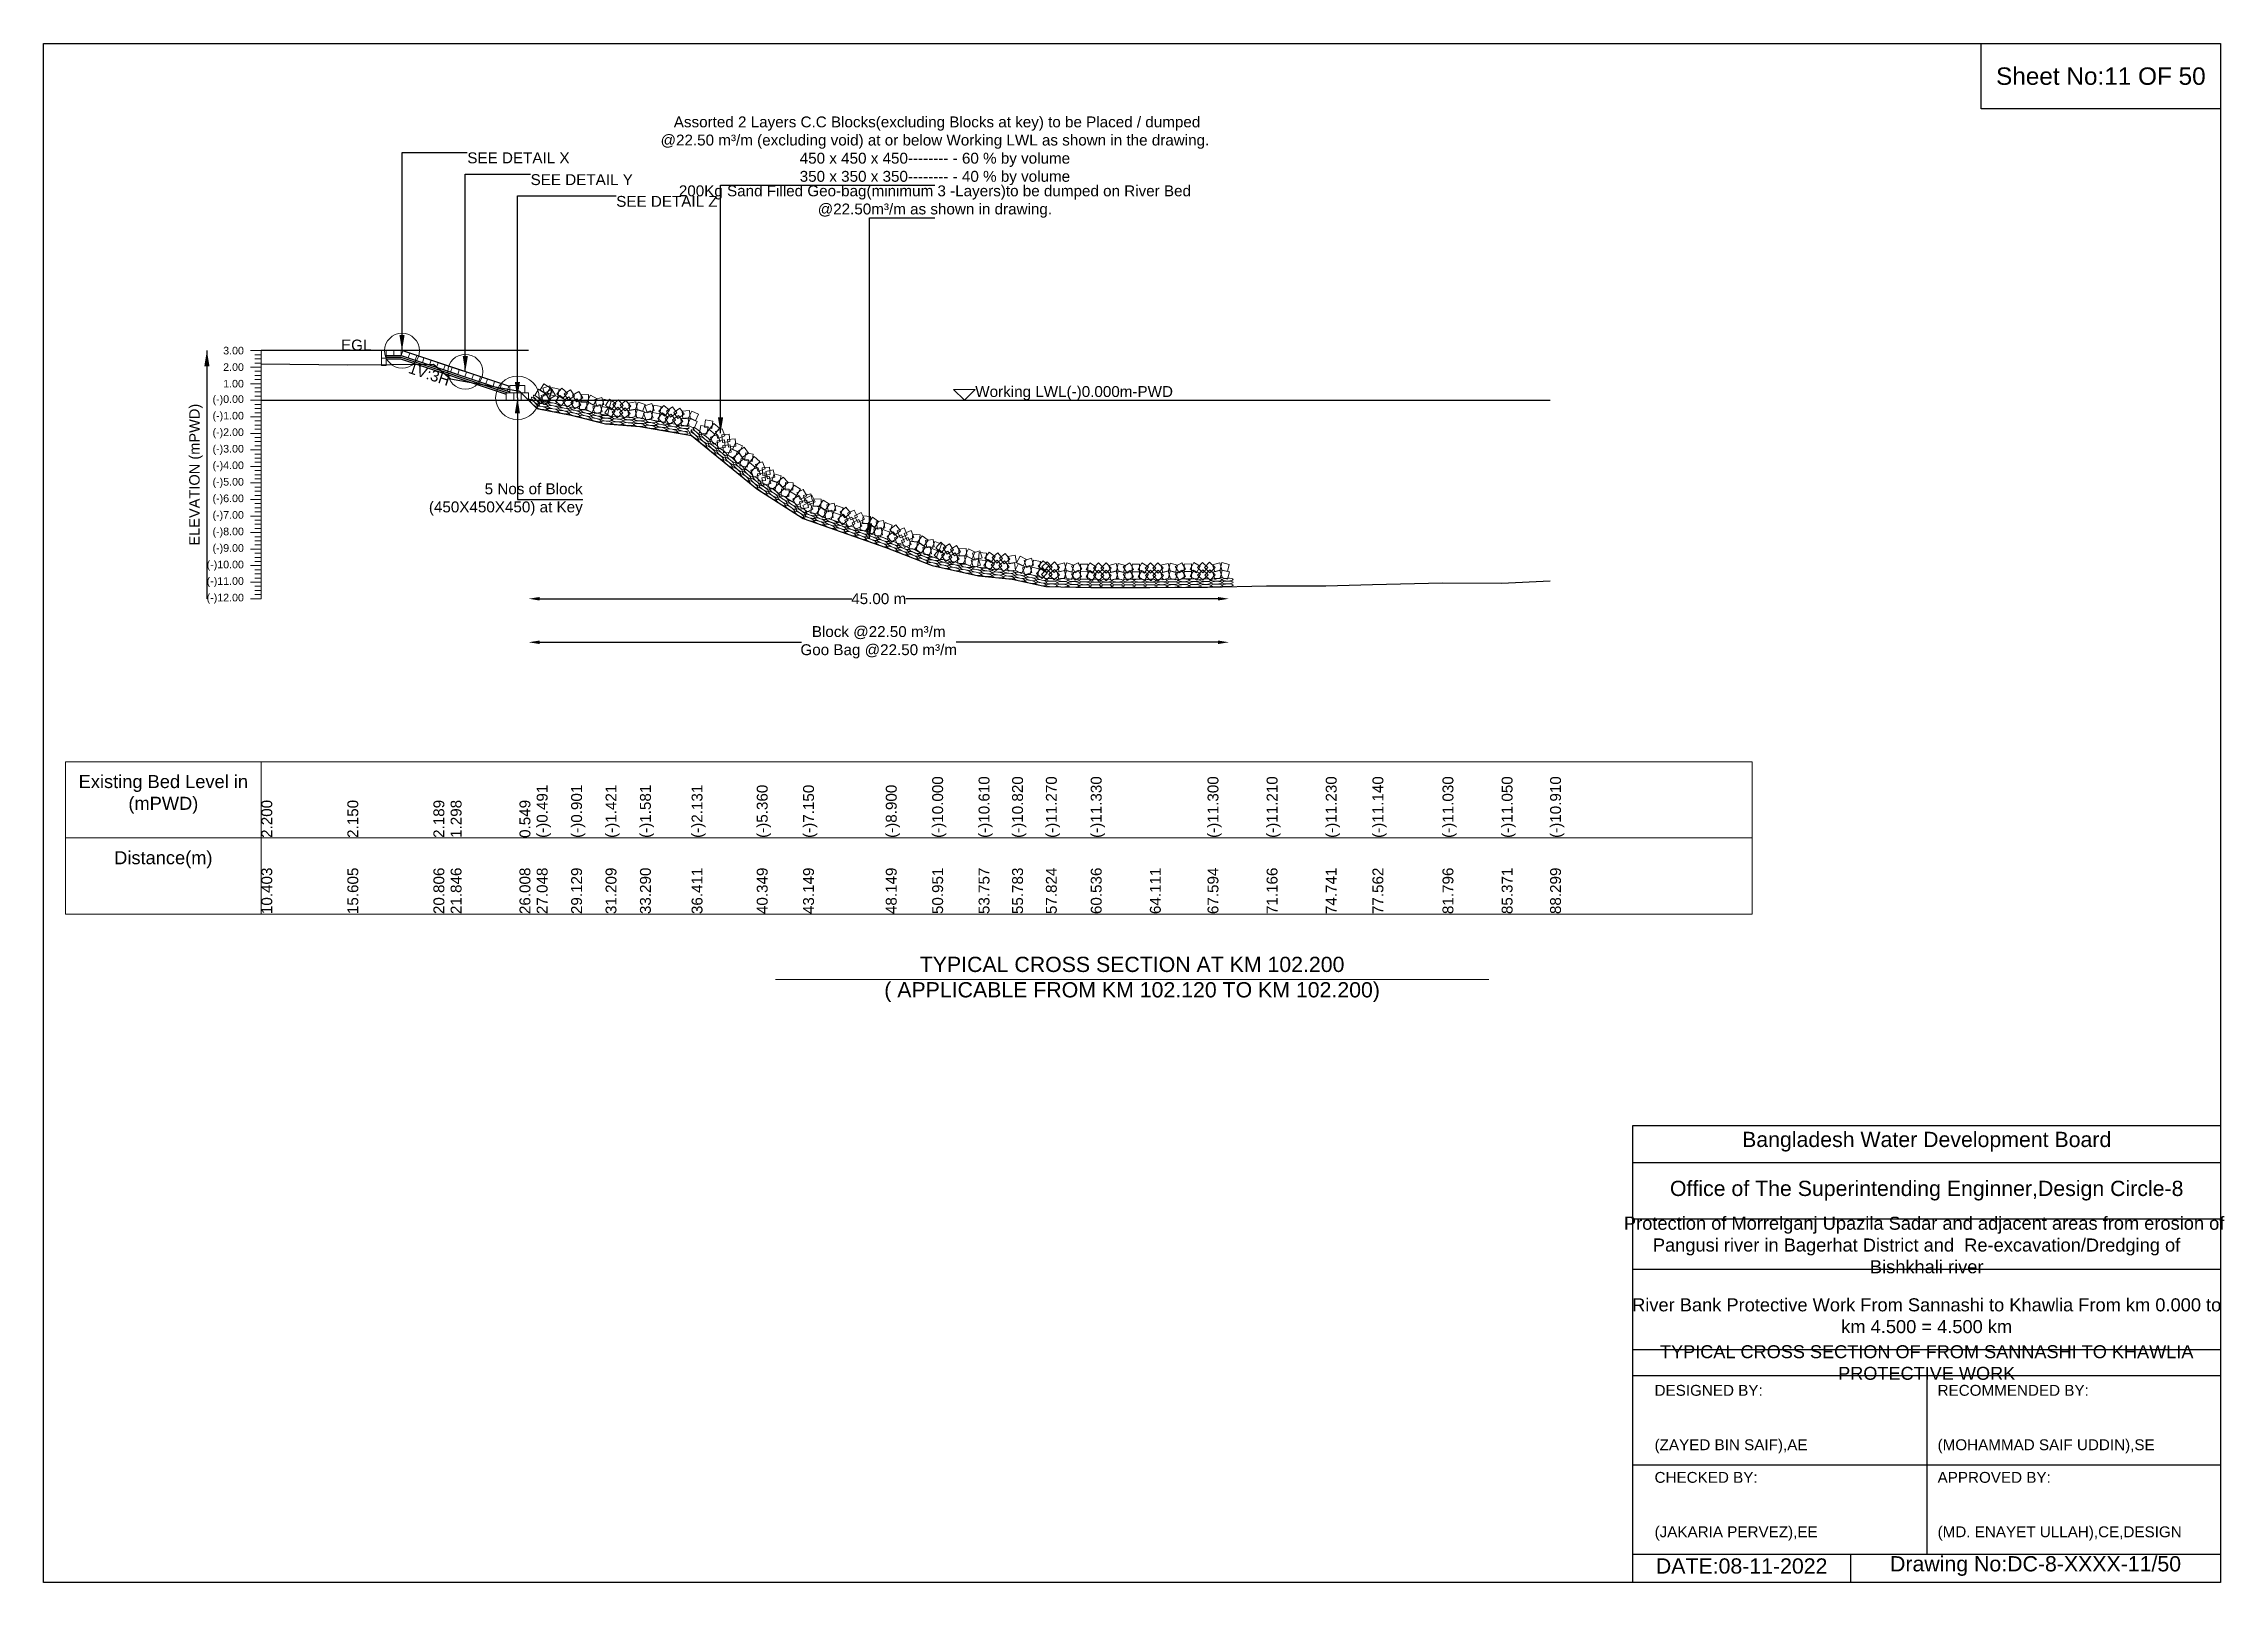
# Model space of a CAD drawing. Header units: inches. Extents: x 89000 to 845017, y -7071 to 0.
# Drawn here: x 250000 to 260017, y -7071 to 0 of the extents above; entities that cross this region are included whole.
import ezdxf

# ---------------------------------------------------------------- set-up
doc = ezdxf.new("R2010")
doc.units = ezdxf.units.IN
doc.header["$LTSCALE"] = 7
doc.header["$MEASUREMENT"] = 0
for name, color, linetype, lineweight in [('Cross section Data Border', 7, 'Continuous', 9), ('Cross Section Labels', 7, 'Continuous', 9), ('Existing_Bed_Level for Xsection', 7, 'Continuous', 25), ('Long Section Labels', 7, 'Continuous', 9)]:
    doc.layers.add(name, color=color, linetype=linetype, lineweight=lineweight)
doc.styles.get("Standard").update_dxf_attribs({"font": 'arial.ttf'})
doc.dimstyles.new('Appron Lebeling Style', dxfattribs={"dimtxt": 50, "dimasz": 50, "dimexe": 0.18, "dimexo": 0.0625, "dimgap": 0.09, "dimtad": 0, "dimtih": 1, "dimtoh": 1, "dimdec": 4, "dimzin": 0, "dimdsep": 46, "dimtxsty": 'Standard', "dimcen": 0.09, "dimse1": 1, "dimse2": 1, "dimadec": 0, "dimazin": 0, "dimtfac": 1, "dimtdec": 4, "dimtofl": 0, "dimtmove": 0, "dimatfit": 3, "dimfxl": 1, "dimtolj": 1, "dimtzin": 0, "dimarcsym": 0})
doc.dimstyles.get("Standard").update_dxf_attribs({"dimtxt": 0.18, "dimasz": 0.18, "dimexe": 0.18, "dimexo": 0.0625, "dimgap": 0.09, "dimtad": 0, "dimtih": 1, "dimtoh": 1, "dimdec": 4, "dimzin": 0, "dimdsep": 46, "dimtxsty": 'Standard', "dimcen": 0.09, "dimadec": 0, "dimazin": 0, "dimtfac": 1, "dimtdec": 4, "dimtofl": 0, "dimtmove": 0, "dimatfit": 3, "dimfxl": 1, "dimtolj": 1, "dimtzin": 0, "dimarcsym": 0})

msp = doc.modelspace()

# ---------------------------------------------------------------- texts
at = {"attachment_point": 5}
for s, insert, char_height in [('Sheet No:11 OF 50', (259450, -150), 80), ('Bangladesh Water Development Board', (258650, -5046), 70), ('Office of The Superintending Enginner,Design Circle-8', (258650, -5271), 70)]:
    msp.add_mtext(s, dxfattribs=dict(at, insert=insert, char_height=char_height))
for s, insert, char_height, width, attachment_point in [('Protection of Morrelganj Upazila Sadar and adjacent areas from erosion of  Pangusi river in Bagerhat District and  Re-excavation/Dredging of     Bishkhali river', (258650, -5521), 60, 2800, 5), ('River Bank Protective Work From Sannashi to Khawlia From km 0.000 to km 4.500 = 4.500 km', (258650, -5846), 60, 2700, 5), ('TYPICAL CROSS SECTION OF FROM SANNASHI TO KHAWLIA PROTECTIVE WORK', (258650, -6061), 59.5765532, 2800, 5), ('DESIGNED BY:^J^J^J(ZAYED BIN SAIF),AE', (257400, -6321), 50, 1400, 4), ('RECOMMENDED BY:^J^J^J(MOHAMMAD SAIF UDDIN),SE', (258700, -6321), 50, 1400, 4), ('CHECKED BY:^J^J^J(JAKARIA PERVEZ),EE', (257400, -6721), 50, 1400, 4), ('APPROVED BY:^J^J^J(MD. ENAYET ULLAH),CE,DESIGN', (258700, -6721), 50, 1400, 4), ('DATE:08-11-2022', (257800, -6996), 70, 1400, 5), ('Drawing No:DC-8-XXXX-11/50', (259150, -6996), 70, 2200, 5)]:
    msp.add_mtext(s, dxfattribs=dict(insert=insert, char_height=char_height, width=width, attachment_point=attachment_point))
at = {"layer": 'Cross section Data Border', "char_height": 60, "width": 800, "attachment_point": 5}
for s, insert in [('Existing Bed Level in (mPWD)', (250550, -3450)), ('Distance(m)', (250550, -3750))]:
    msp.add_mtext(s, dxfattribs=dict(at, insert=insert))
at = {"layer": 'Cross Section Labels'}
for s, insert, char_height, attachment_point in [(' Assorted 2 Layers C.C Blocks(excluding Blocks at key) to be Placed / dumped^J@22.50 m³/m (excluding void) at or below Working LWL as shown in the drawing.^J450 x 450 x 450-------- - 60 % by volume^J350 x 350 x 350-------- - 40 % by volume', (254094.22911, -650), 50, 8), ('SEE DETAIL X', (251946.28235, -500), 50, 1), ('SEE DETAIL Y', (252236.98235, -600), 50, 1), ('SEE DETAIL Z', (252630.28235, -700), 50, 1), ('200Kg Sand Filled Geo-bag(minimum 3 -Layers)to be dumped on River Bed^J@22.50m³/m as shown in drawing.', (254094.22911, -800), 50, 8), ('EGL', (251505.78242, -1410.92), 50, 9), ('Working LWL(-)0.000m-PWD', (254279.68235, -1638.92), 50, 7), ('5 Nos of Block ^J(450X450X450) at Key', (252476.38235, -2094.92), 50, 6), ('TYPICAL CROSS SECTION AT KM 102.200^J( APPLICABLE FROM KM 102.120 TO KM 102.200)', (255000, -4300), 70, 5)]:
    msp.add_mtext(s, dxfattribs=dict(at, insert=insert, char_height=char_height, attachment_point=attachment_point))
at = {"layer": 'Cross Section Labels', "insert": (251779.6157, -1495.41997), "char_height": 50, "attachment_point": 2, "rotation": 341.565051177}
msp.add_mtext('1V:3H', dxfattribs=at)
at = {"layer": 'Long Section Labels', "char_height": 35, "attachment_point": 6}
for s, insert in [('3.00', (250920, -1410.92)), ('2.00', (250920, -1486.92)), ('1.00', (250920, -1562.92)), ('(-)0.00', (250920, -1638.92)), ('(-)1.00', (250920, -1714.92)), ('(-)2.00', (250920, -1790.92)), ('(-)3.00', (250920, -1866.92)), ('(-)4.00', (250920, -1942.92)), ('(-)5.00', (250920, -2018.92)), ('(-)6.00', (250920, -2094.92)), ('(-)7.00', (250920, -2170.92)), ('(-)8.00', (250920, -2246.92)), ('(-)9.00', (250920, -2322.92)), ('(-)10.00', (250920, -2398.92)), ('(-)11.00', (250920, -2474.92)), ('(-)12.00', (250920, -2550.92))]:
    msp.add_mtext(s, dxfattribs=dict(at, insert=insert))
at = {"layer": 'Long Section Labels', "rotation": 90}
for s, insert, char_height, attachment_point in [('ELEVATION (mPWD)', (250700, -1980.92), 48, 5), ('(-)10.000', (254081.67611, -3650), 50, 1), ('(-)10.610', (254294.89275, -3650), 50, 1), ('(-)10.820', (254448.85651, -3650), 50, 1), ('(-)11.270', (254603.99804, -3650), 50, 1), ('(-)11.330', (254810.07736, -3650), 50, 1), ('(-)11.330', (254810.07736, -3650), 50, 1), ('(-)11.300', (255346.51727, -3650), 50, 1), ('(-)11.210', (255617.96458, -3650), 50, 1), ('(-)11.230', (255889.65914, -3650), 50, 1), ('(-)11.140', (256104.11022, -3650), 50, 1), ('(-)11.030', (256425.85281, -3650), 50, 1), ('(-)11.050', (256697.54569, -3650), 50, 1), ('(-)10.910', (256920.10366, -3650), 50, 1), ('2.200', (251000, -3650), 50, 1), ('2.150', (251395.31708, -3650), 50, 1), ('2.189', (251790.63458, -3650), 50, 1), ('1.298', (251869.68684, -3650), 50, 1), ('0.549', (252185.95213, -3650), 50, 1), ('(-)0.491', (252265.00392, -3650), 50, 1), ('(-)0.901', (252423.16517, -3650), 50, 1), ('(-)1.421', (252581.26921, -3650), 50, 1), ('(-)1.581', (252739.37326, -3650), 50, 1), ('(-)2.131', (252976.58677, -3650), 50, 1), ('(-)5.360', (253275.8989, -3650), 50, 1), ('(-)7.150', (253488.66581, -3650), 50, 1), ('(-)8.900', (253868.66352, -3650), 50, 1), ('10.403', (251000, -4000), 50, 1), ('15.605', (251395.31708, -4000), 50, 1), ('20.806', (251790.63458, -4000), 50, 1), ('21.846', (251869.68684, -4000), 50, 1), ('26.008', (252185.95213, -4000), 50, 1), ('27.048', (252265.00392, -4000), 50, 1), ('29.129', (252423.16517, -4000), 50, 1), ('31.209', (252581.26921, -4000), 50, 1), ('33.290', (252739.37326, -4000), 50, 1), ('36.411', (252976.58677, -4000), 50, 1), ('40.349', (253275.8989, -4000), 50, 1), ('43.149', (253488.66581, -4000), 50, 1), ('48.149', (253868.66352, -4000), 50, 1), ('50.951', (254081.67611, -4000), 50, 1), ('53.757', (254294.89275, -4000), 50, 1), ('55.783', (254448.85651, -4000), 50, 1), ('57.824', (254603.99804, -4000), 50, 1), ('60.536', (254810.07736, -4000), 50, 1), ('64.111', (255081.77409, -4000), 50, 1), ('67.594', (255346.51727, -4000), 50, 1), ('71.166', (255617.96458, -4000), 50, 1), ('74.741', (255889.65914, -4000), 50, 1), ('77.562', (256104.11022, -4000), 50, 1), ('81.796', (256425.85281, -4000), 50, 1), ('85.371', (256697.54569, -4000), 50, 1), ('88.299', (256920.10366, -4000), 50, 1)]:
    msp.add_mtext(s, dxfattribs=dict(at, insert=insert, char_height=char_height, attachment_point=attachment_point))

# ---------------------------------------------------------------- blocks, each defined once
blk = doc.blocks.new('*D15')
at = {"layer": 'Cross Section Labels', "color": 0, "lineweight": -2, "transparency": 16777216}
for p, q in [((252278, -2551), (253713, -2551)), ((255395, -2551), (253960, -2551))]:
    blk.add_line(p, q, dxfattribs=at)
at = {"layer": 'Cross Section Labels', "color": 0, "transparency": 16777216}
for points in [[(252278, -2543), (252278, -2559), (252228, -2551)], [(255395, -2543), (255395, -2559), (255445, -2551)]]:
    blk.add_solid(points, dxfattribs=at)
at = {"layer": 'Defpoints', "color": 0, "transparency": 16777216}
for p in [(252228, -1639), (255445, -2495), (255445, -2551)]:
    blk.add_point(p, dxfattribs=at)
at = {"layer": 'Cross Section Labels', "color": 0, "transparency": 16777216, "insert": (253836, -2551), "char_height": 50, "attachment_point": 5}
blk.add_mtext('\\A1;45.00 m', dxfattribs=at)
blk = doc.blocks.new('*D16')
at = {"layer": 'Cross Section Labels', "color": 0, "lineweight": -2, "transparency": 16777216}
for p, q in [((252278, -2751), (253481, -2751)), ((255395, -2751), (254192, -2751))]:
    blk.add_line(p, q, dxfattribs=at)
at = {"layer": 'Cross Section Labels', "color": 0, "transparency": 16777216}
for points in [[(252278, -2743), (252278, -2759), (252228, -2751)], [(255395, -2743), (255395, -2759), (255445, -2751)]]:
    blk.add_solid(points, dxfattribs=at)
at = {"layer": 'Defpoints', "color": 0, "transparency": 16777216}
for p in [(252228, -1639), (255445, -2495), (255445, -2751)]:
    blk.add_point(p, dxfattribs=at)
at = {"layer": 'Cross Section Labels', "color": 0, "transparency": 16777216, "insert": (253836, -2751), "char_height": 50, "attachment_point": 5}
blk.add_mtext('\\A1;Block @22.50 m³/m ^JGoo Bag @22.50 m³/m ', dxfattribs=at)

# ---------------------------------------------------------------- dimensions: what is measured, and where the dimension line sits
at = {"layer": 'Cross Section Labels'}
for base, text, picture, middle in [((255444.64166, -2550.92), '45.00 m', '*D15', (253836.16201, -2550.92)), ((255444.64166, -2750.92), 'Block @22.50 m³/m ^JGoo Bag @22.50 m³/m ', '*D16', (253836.16201, -2750.92))]:
    dim = msp.add_linear_dim(base=base, p1=(252227.68235, -1638.92), p2=(255444.64166, -2495.24744), text=text, dimstyle='Appron Lebeling Style', dxfattribs=at)
    dim.commit()
    dim.dimension.update_dxf_attribs({"geometry": picture, "text_midpoint": middle})

# ---------------------------------------------------------------- linework, layer by layer
for points in [[(250000, 0), (260000, 0), (260000, -7071), (250000, -7071)], [(258900, 0), (260000, 0), (260000, -300), (258900, -300)]]:
    msp.add_lwpolyline(points, close=True)
for points in [[(257300, -7071), (257300, -4971), (260000, -4971)], [(257300, -5141), (260000, -5141)], [(257300, -5401), (260000, -5401)], [(257300, -5631), (260000, -5631)], [(257300, -6001), (260000, -6001)], [(257300, -6121), (260000, -6121)], [(258650, -6121), (258650, -6941)], [(257300, -6531), (260000, -6531)], [(257300, -6941), (260000, -6941)], [(258300, -6941), (258300, -7071)]]:
    msp.add_lwpolyline(points)
at = {"layer": 'Cross section Data Border'}
msp.add_lwpolyline([(250100, -3300), (257848.29743, -3300), (257848.29743, -4000), (250100, -4000)], close=True, dxfattribs=at)
for points in [[(251000, -3300), (251000, -4000)], [(250100, -3650), (257848.29743, -3650)]]:
    msp.add_lwpolyline(points, dxfattribs=at)
at = {"layer": 'Cross Section Labels'}
msp.add_lwpolyline([(254229.68235, -1638.92), (254279.68235, -1588.92), (254179.68235, -1588.92)], close=True, dxfattribs=at)
msp.add_lwpolyline([(253362, -4300), (255000, -4300), (256638, -4300)], dxfattribs=at)
for centre, radius in [((251646.28235, -1410.92), 80), ((251936.98235, -1507.82), 80), ((252176.38235, -1627.52), 100)]:
    msp.add_circle(centre, radius, dxfattribs=at)
at = {"layer": 'Existing_Bed_Level for Xsection'}
for points in [[(252227.68235, -1410.92), (251000, -1410.92)], [(251000, -1471.72), (251395.31708, -1475.52), (251790.63458, -1472.556), (251869.68684, -1540.272), (252185.95213, -1597.196), (252265.00392, -1676.236), (252423.16517, -1707.396), (252581.26921, -1746.916), (252739.37326, -1759.076), (252976.58677, -1800.876), (253275.8989, -2046.28), (253488.66581, -2182.32), (253868.66352, -2315.32), (254081.67611, -2398.92), (254294.89275, -2445.28), (254448.85651, -2461.24), (254603.99804, -2495.44), (254810.07736, -2500), (255081.77409, -2500), (255346.51727, -2497.72), (255617.96458, -2490.88), (255889.65914, -2492.4), (256104.11022, -2485.56), (256425.85281, -2477.2), (256697.54569, -2478.72), (256920.10366, -2468.08)], [(252142.18235, -1576.22), (251649.79242, -1412.09002), (251646.28235, -1410.92), (251642.58242, -1410.92), (251574.18242, -1410.92)], [(251574.18242, -1433.72), (251642.58242, -1433.72), (252142.18235, -1600.25331)], [(251574.18242, -1441.32), (251641.34911, -1441.32), (252131.54911, -1604.72)], [(251574.18242, -1448.92), (251640.1158, -1448.92), (252125.08235, -1610.57552)], [(251000, -1638.92), (256920.10366, -1638.92)]]:
    msp.add_lwpolyline(points, dxfattribs=at)
at = {"layer": 'Long Section Labels'}
for points in [[(251000, -1410.92), (250950, -1410.92)], [(251000, -1486.92), (250950, -1486.92)], [(251000, -1429.92), (250970, -1429.92)], [(251000, -1448.92), (250970, -1448.92)], [(251000, -1467.92), (250970, -1467.92)], [(251000, -2550.92), (251000, -2474.92), (251000, -2398.92), (251000, -2322.92), (251000, -2246.92), (251000, -2170.92), (251000, -2094.92), (251000, -2018.92), (251000, -1942.92), (251000, -1866.92), (251000, -1790.92), (251000, -1714.92), (251000, -1638.92), (251000, -1562.92), (251000, -1486.92), (251000, -1410.92)], [(251000, -1562.92), (250950, -1562.92)], [(251000, -1505.92), (250970, -1505.92)], [(251000, -1524.92), (250970, -1524.92)], [(251000, -1543.92), (250970, -1543.92)], [(251000, -1581.92), (250970, -1581.92)], [(251000, -1600.92), (250970, -1600.92)], [(251000, -1638.92), (250950, -1638.92)], [(251000, -1619.92), (250970, -1619.92)], [(251000, -1657.92), (250970, -1657.92)], [(251000, -1676.92), (250970, -1676.92)], [(251000, -1695.92), (250970, -1695.92)], [(251000, -1714.92), (250950, -1714.92)], [(251000, -1790.92), (250950, -1790.92)], [(251000, -1733.92), (250970, -1733.92)], [(251000, -1752.92), (250970, -1752.92)], [(251000, -1771.92), (250970, -1771.92)], [(251000, -1866.92), (250950, -1866.92)], [(251000, -1809.92), (250970, -1809.92)], [(251000, -1828.92), (250970, -1828.92)], [(251000, -1847.92), (250970, -1847.92)], [(251000, -1885.92), (250970, -1885.92)], [(251000, -1942.92), (250950, -1942.92)], [(251000, -1904.92), (250970, -1904.92)], [(251000, -1923.92), (250970, -1923.92)], [(251000, -1961.92), (250970, -1961.92)], [(251000, -1980.92), (250970, -1980.92)], [(251000, -1999.92), (250970, -1999.92)], [(251000, -2018.92), (250950, -2018.92)], [(251000, -2094.92), (250950, -2094.92)], [(251000, -2037.92), (250970, -2037.92)], [(251000, -2056.92), (250970, -2056.92)], [(251000, -2075.92), (250970, -2075.92)], [(251000, -2170.92), (250950, -2170.92)], [(251000, -2113.92), (250970, -2113.92)], [(251000, -2132.92), (250970, -2132.92)], [(251000, -2151.92), (250970, -2151.92)], [(251000, -2189.92), (250970, -2189.92)], [(251000, -2246.92), (250950, -2246.92)], [(251000, -2208.92), (250970, -2208.92)], [(251000, -2227.92), (250970, -2227.92)], [(251000, -2265.92), (250970, -2265.92)], [(251000, -2284.92), (250970, -2284.92)], [(251000, -2303.92), (250970, -2303.92)], [(251000, -2322.92), (250950, -2322.92)], [(251000, -2398.92), (250950, -2398.92)], [(251000, -2341.92), (250970, -2341.92)], [(251000, -2360.92), (250970, -2360.92)], [(251000, -2379.92), (250970, -2379.92)], [(251000, -2474.92), (250950, -2474.92)], [(251000, -2417.92), (250970, -2417.92)], [(251000, -2436.92), (250970, -2436.92)], [(251000, -2455.92), (250970, -2455.92)], [(251000, -2493.92), (250970, -2493.92)], [(251000, -2550.92), (250950, -2550.92)], [(251000, -2512.92), (250970, -2512.92)], [(251000, -2531.92), (250970, -2531.92)]]:
    msp.add_lwpolyline(points, dxfattribs=at)
for points in [[(251574.18242, -1410.92), (251551.38242, -1410.92), (251551.38242, -1445.12), (251574.18242, -1445.12)], [(251574.18242, -1445.12), (251551.38242, -1445.12), (251551.38242, -1479.32), (251574.18242, -1479.32)], [(251608.38242, -1410.92), (251574.18242, -1410.92), (251574.18242, -1433.72), (251608.38242, -1433.72)], [(251642.58242, -1410.92), (251608.38242, -1410.92), (251608.38242, -1433.72), (251642.58242, -1433.72)], [(251682.23739, -1422.90501), (251649.79242, -1412.09002), (251642.58242, -1433.72), (251675.02739, -1444.53499)], [(251714.68235, -1433.72), (251682.23739, -1422.90501), (251675.02739, -1444.53499), (251707.47236, -1455.34998)], [(251747.12732, -1444.53499), (251714.68235, -1433.72), (251707.47236, -1455.34998), (251739.91733, -1466.16497)], [(251779.57229, -1455.34998), (251747.12732, -1444.53499), (251739.91733, -1466.16497), (251772.3623, -1476.97996)], [(251812.01726, -1466.16497), (251779.57229, -1455.34998), (251772.3623, -1476.97996), (251804.80727, -1487.79495)], [(251844.46223, -1476.97996), (251812.01726, -1466.16497), (251804.80727, -1487.79495), (251837.25224, -1498.60994)], [(251876.9072, -1487.79495), (251844.46223, -1476.97996), (251837.25224, -1498.60994), (251869.69721, -1509.42493)], [(251909.35217, -1498.60994), (251876.9072, -1487.79495), (251869.69721, -1509.42493), (251902.14217, -1520.23992)], [(251941.79714, -1509.42493), (251909.35217, -1498.60994), (251902.14217, -1520.23992), (251934.58714, -1531.05491)], [(251974.2421, -1520.23992), (251941.79714, -1509.42493), (251934.58714, -1531.05491), (251967.03211, -1541.8699)], [(252006.68707, -1531.05491), (251974.2421, -1520.23992), (251967.03211, -1541.8699), (251999.47708, -1552.68489)], [(252039.13204, -1541.8699), (252006.68707, -1531.05491), (251999.47708, -1552.68489), (252031.92205, -1563.49988)], [(252071.57701, -1552.68489), (252039.13204, -1541.8699), (252031.92205, -1563.49988), (252064.36702, -1574.31486)], [(252104.02198, -1563.49988), (252071.57701, -1552.68489), (252064.36702, -1574.31486), (252096.81199, -1585.12985)], [(252136.46695, -1574.31486), (252104.02198, -1563.49988), (252096.81199, -1585.12985), (252129.25696, -1595.94484)], [(252176.38235, -1570.52), (252142.18235, -1570.52), (252142.18235, -1604.72), (252176.38235, -1604.72)], [(252210.58235, -1570.52), (252176.38235, -1570.52), (252176.38235, -1604.72), (252210.58235, -1604.72)], [(252302.62813, -1605.24323), (252273.00536, -1588.15138), (252255.91351, -1617.77416), (252285.53628, -1634.86601)], [(252326.80938, -1581.05838), (252297.18661, -1563.96653), (252280.09476, -1593.5893), (252309.71753, -1610.68115)], [(252325.18774, -1572.49765), (252292.81625, -1583.53064), (252303.84924, -1615.90213), (252336.22072, -1604.86914)], [(252350.99517, -1617.76707), (252333.89891, -1588.14685), (252304.27868, -1605.24311), (252321.37495, -1634.86334)], [(252368.15637, -1587.3386), (252334.60138, -1580.7278), (252327.99058, -1614.28279), (252361.54557, -1620.89359)], [(252405.75583, -1605.78133), (252379.98829, -1583.29413), (252357.5011, -1609.06167), (252383.26864, -1631.54887)], [(252419.86744, -1590.30721), (252391.45836, -1609.34832), (252410.49946, -1637.7574), (252438.90855, -1618.7163)], [(252476.54172, -1627.89729), (252458.93324, -1598.57867), (252429.61462, -1616.18715), (252447.2231, -1645.50577)], [(252159.28235, -1604.72), (252125.08235, -1604.72), (252125.08235, -1638.92), (252159.28235, -1638.92)], [(252193.48235, -1604.72), (252159.28235, -1604.72), (252159.28235, -1638.92), (252193.48235, -1638.92)], [(252227.68235, -1604.72), (252193.48235, -1604.72), (252193.48235, -1638.92), (252227.68235, -1638.92)], [(252326.81392, -1641.95193), (252309.71766, -1612.3317), (252280.09743, -1629.42797), (252297.1937, -1659.04819)], [(252318.57693, -1606.05264), (252286.20544, -1617.08563), (252297.23843, -1649.45711), (252329.60992, -1638.42413)], [(252361.54557, -1620.89359), (252327.99058, -1614.28279), (252321.37977, -1647.83777), (252354.93476, -1654.44858)], [(252399.14502, -1639.33632), (252373.37749, -1616.84912), (252350.89029, -1642.61666), (252376.65783, -1665.10386)], [(252413.25664, -1623.8622), (252384.84755, -1642.9033), (252403.88865, -1671.31239), (252432.29774, -1652.27129)], [(252468.24819, -1661.07646), (252450.63971, -1631.75784), (252421.32109, -1649.36632), (252438.92957, -1678.68494)], [(252494.76966, -1646.12575), (252460.57463, -1646.70907), (252461.15796, -1680.9041), (252495.35298, -1680.32077)], [(252503.06319, -1612.94658), (252468.86816, -1613.5299), (252469.45149, -1647.72493), (252503.64651, -1647.1416)], [(252534.39453, -1665.16124), (252504.49576, -1648.5569), (252487.89143, -1678.45567), (252517.79019, -1695.06)], [(252542.68806, -1631.98207), (252512.78929, -1615.37773), (252496.18496, -1645.2765), (252526.08372, -1661.88083)], [(252556.0716, -1658.96504), (252523.18521, -1668.35253), (252532.57269, -1701.23893), (252565.45909, -1691.85144)], [(252564.36513, -1625.78587), (252531.47874, -1635.17336), (252540.86622, -1668.05976), (252573.75262, -1658.67227)], [(252598.23767, -1675.9527), (252565.0585, -1667.65916), (252556.76497, -1700.83833), (252589.94414, -1709.13187)], [(252606.5312, -1642.77352), (252573.35203, -1634.47999), (252565.0585, -1667.65916), (252598.23767, -1675.9527)], [(252625.62553, -1688.01099), (252597.39443, -1668.70698), (252578.09042, -1696.93809), (252606.32153, -1716.24209)], [(252628.24816, -1653.91169), (252600.01705, -1634.60769), (252580.71305, -1662.83879), (252608.94415, -1682.1428)], [(252637.82135, -1670.98606), (252611.84617, -1693.23309), (252634.0932, -1719.20826), (252660.06837, -1696.96124)], [(252640.44397, -1636.88677), (252614.46879, -1659.13379), (252636.71582, -1685.10897), (252662.691, -1662.86194)], [(252694.16915, -1699.56466), (252671.90144, -1673.60721), (252645.94399, -1695.87491), (252668.21169, -1721.83236)], [(252696.79177, -1665.46537), (252674.52406, -1639.50791), (252648.56661, -1661.77562), (252670.83432, -1687.73307)], [(252717.8138, -1680.38544), (252684.19889, -1686.68447), (252690.49792, -1720.29938), (252724.11283, -1714.00035)], [(252720.43642, -1646.28614), (252686.82151, -1652.58518), (252693.12054, -1686.20009), (252726.73545, -1679.90106)], [(252760.06596, -1692.51951), (252727.80963, -1681.15423), (252716.44435, -1713.41056), (252748.70068, -1724.77583)], [(252762.68858, -1658.42022), (252730.43226, -1647.05494), (252719.06698, -1679.31126), (252751.3233, -1690.67654)], [(252787.64364, -1687.14612), (252755.50045, -1698.82753), (252767.18186, -1730.97072), (252799.32505, -1719.2893)], [(252793.57867, -1653.46503), (252761.43548, -1665.14644), (252773.11689, -1697.28963), (252805.26008, -1685.60822)], [(252830.90189, -1701.12042), (252797.22081, -1695.18539), (252791.28578, -1728.86647), (252824.96686, -1734.8015)], [(252836.83692, -1667.43933), (252803.15584, -1661.5043), (252797.22081, -1695.18539), (252830.90189, -1701.12042)], [(252868.86445, -1718.80369), (252842.65013, -1696.83895), (252820.68539, -1723.05327), (252846.89971, -1745.018)], [(252874.79948, -1685.1226), (252848.58516, -1663.15787), (252826.62042, -1689.37218), (252852.83474, -1711.33692)], [(252888.59722, -1669.36797), (252860.57658, -1688.97624), (252880.18485, -1716.99687), (252908.20548, -1697.3886)], [(252941.88991, -1703.30467), (252922.25933, -1675.29966), (252894.25433, -1694.93023), (252913.8849, -1722.93524)], [(252967.29199, -1686.52235), (252933.22307, -1689.51369), (252936.21441, -1723.58262), (252970.28334, -1720.59127)], [(253008.15966, -1702.71846), (252977.16523, -1688.26213), (252962.70891, -1719.25657), (252993.70334, -1733.71289)], [(252882.66219, -1703.04906), (252854.64155, -1722.65732), (252874.24982, -1750.67796), (252902.27045, -1731.06969)], [(252935.95488, -1736.98575), (252916.3243, -1708.98074), (252888.3193, -1728.61132), (252907.94987, -1756.61633)], [(252961.35696, -1720.20343), (252927.28804, -1723.19477), (252930.27938, -1757.2637), (252964.34831, -1754.27236)], [(253002.22463, -1736.39954), (252971.2302, -1721.94322), (252956.77388, -1752.93765), (252987.76831, -1767.39397)], [(253052.78487, -1760.91343), (253019.04239, -1755.33805), (253013.467, -1789.08053), (253047.20948, -1794.65591)], [(253074.4687, -1734.46629), (253040.72622, -1728.89091), (253035.15084, -1762.63339), (253068.89332, -1768.20877)], [(253083.63857, -1794.29916), (253057.19142, -1772.61533), (253035.50759, -1799.06247), (253061.95473, -1820.7463)], [(253105.3224, -1767.85202), (253078.87526, -1746.16818), (253057.19142, -1772.61533), (253083.63857, -1794.29916)], [(253108.05834, -1828.32163), (253095.9772, -1796.32653), (253063.9821, -1808.40767), (253076.06324, -1840.40277)], [(253129.74217, -1801.87448), (253117.66103, -1769.87939), (253085.66594, -1781.96053), (253097.74708, -1813.95562)], [(253149.49143, -1794.90649), (253115.45635, -1798.26111), (253118.81097, -1832.29619), (253152.84605, -1828.94157)], [(253127.80759, -1821.35364), (253093.77252, -1824.70825), (253097.12713, -1858.74333), (253131.16221, -1855.38871)], [(253157.62156, -1877.05766), (253154.23985, -1843.02526), (253120.20745, -1846.40698), (253123.58917, -1880.43937)], [(253179.3054, -1850.61051), (253175.92368, -1816.57812), (253141.89128, -1819.95984), (253145.273, -1853.99223)], [(253187.989, -1874.8825), (253156.828, -1860.7888), (253142.7343, -1891.9498), (253173.8953, -1906.0435)], [(253209.67283, -1848.43536), (253178.51184, -1834.34166), (253164.41813, -1865.50266), (253195.57913, -1879.59636)], [(253215.6699, -1909.03288), (253195.74168, -1881.23888), (253167.94769, -1901.16709), (253187.8759, -1928.96109)], [(253237.35373, -1882.58574), (253217.42552, -1854.79174), (253189.63152, -1874.71995), (253209.55973, -1902.51395)], [(253259.5987, -1886.25313), (253225.85622, -1880.67774), (253220.28083, -1914.42023), (253254.02332, -1919.99561)], [(253290.4524, -1919.63886), (253264.00526, -1897.95502), (253242.32142, -1924.40217), (253268.76856, -1946.086)], [(253237.91487, -1912.70027), (253204.17238, -1907.12489), (253198.597, -1940.86737), (253232.33948, -1946.44275)], [(253268.76856, -1946.086), (253242.32142, -1924.40217), (253220.63759, -1950.84931), (253247.08473, -1972.53314)], [(253293.18834, -1980.10846), (253281.10719, -1948.11337), (253249.1121, -1960.19451), (253261.19324, -1992.1896)], [(253314.87217, -1953.66132), (253302.79103, -1921.66623), (253270.79593, -1933.74737), (253282.87708, -1965.74246)], [(253312.93759, -1973.14047), (253278.90251, -1976.49509), (253282.25713, -2010.53017), (253316.29221, -2007.17555)], [(253340.23715, -2021.10334), (253332.87655, -1987.70481), (253299.47802, -1995.06541), (253306.83863, -2028.46394)], [(253334.62143, -1946.69333), (253300.58635, -1950.04795), (253303.94096, -1984.08303), (253337.97604, -1980.72841)], [(253358.66022, -1992.28961), (253351.29961, -1958.89109), (253317.90109, -1966.25169), (253325.26169, -1999.65022)], [(253388.56111, -1986.55822), (253355.95888, -1976.22698), (253345.62764, -2008.82922), (253378.22988, -2019.16045)], [(253420.06615, -2017.21622), (253397.00753, -1991.95874), (253371.75005, -2015.01735), (253394.80866, -2040.27483)], [(253370.13804, -2015.37194), (253337.53581, -2005.04071), (253327.20458, -2037.64294), (253359.80681, -2047.97417)], [(253401.64308, -2046.02994), (253378.58447, -2020.77246), (253353.32699, -2043.83107), (253376.3856, -2069.08855)], [(253424.16498, -2047.05578), (253390.00097, -2045.48735), (253388.43253, -2079.65136), (253422.59654, -2081.2198)], [(253442.58805, -2018.24206), (253408.42403, -2016.67362), (253406.85559, -2050.83764), (253441.01961, -2052.40608)], [(253458.73087, -2076.58131), (253429.91715, -2058.15824), (253411.49408, -2086.97197), (253440.30781, -2105.39503)], [(253477.15394, -2047.76759), (253448.34022, -2029.34452), (253429.91715, -2058.15824), (253458.73087, -2076.58131)], [(253486.98237, -2107.49581), (253471.22231, -2077.14354), (253440.87004, -2092.9036), (253456.6301, -2123.25587)], [(253505.40544, -2078.68209), (253489.64538, -2048.32981), (253459.2931, -2064.08987), (253475.05316, -2094.44215)], [(253505.77511, -2098.25358), (253472.37073, -2105.58758), (253479.70474, -2138.99196), (253513.10912, -2131.65796)], [(253524.19818, -2069.43986), (253490.7938, -2076.77386), (253498.12781, -2110.17824), (253531.53218, -2102.84423)], [(253544.37915, -2106.39266), (253529.53045, -2075.58429), (253498.72207, -2090.43299), (253513.57077, -2121.24137)], [(253572.15867, -2093.93431), (253538.05399, -2091.38274), (253535.50242, -2125.48743), (253569.6071, -2128.039)], [(253609.87318, -2116.51962), (253581.62118, -2097.24621), (253562.34777, -2125.49822), (253590.59978, -2144.77162)], [(253533.0811, -2138.6726), (253518.2324, -2107.86422), (253487.42403, -2122.71293), (253502.27273, -2153.5213)], [(253560.86063, -2126.21425), (253526.75594, -2123.66268), (253524.20437, -2157.76736), (253558.30906, -2160.31893)], [(253598.57514, -2148.79955), (253570.32313, -2129.52615), (253551.04973, -2157.77815), (253579.30174, -2177.05156)], [(253620.72868, -2144.61514), (253587.12061, -2150.95059), (253593.45606, -2184.55865), (253627.06413, -2178.2232)], [(253632.02672, -2112.3352), (253598.41866, -2118.67065), (253604.75411, -2152.27872), (253638.36217, -2145.94327)], [(253661.16129, -2165.394), (253628.88136, -2154.09595), (253617.58331, -2186.37589), (253649.86325, -2197.67393)], [(253672.45934, -2133.11406), (253640.1794, -2121.81602), (253628.88136, -2154.09595), (253661.16129, -2165.394)], [(253695.76861, -2188.97762), (253673.44687, -2163.06662), (253647.53587, -2185.38836), (253669.85761, -2211.29936)], [(253707.06665, -2156.69768), (253684.74491, -2130.78668), (253658.83391, -2153.10842), (253681.15565, -2179.01942)], [(253711.93018, -2175.65885), (253681.10999, -2190.48302), (253695.93416, -2221.30321), (253726.75435, -2206.47904)], [(253723.22823, -2143.37892), (253692.40804, -2158.20309), (253707.23221, -2189.02328), (253738.0524, -2174.19911)], [(253759.04065, -2217.75891), (253744.19194, -2186.95054), (253713.38357, -2201.79924), (253728.23227, -2232.60762)], [(253770.33869, -2185.47898), (253755.48999, -2154.6706), (253724.68161, -2169.51931), (253739.53032, -2200.32768)], [(253786.82017, -2205.30056), (253752.71548, -2202.749), (253750.16391, -2236.85368), (253784.2686, -2239.40525)], [(253798.11821, -2173.02063), (253764.01353, -2170.46906), (253761.46196, -2204.57374), (253795.56664, -2207.12531)], [(253835.83273, -2195.60593), (253807.58072, -2176.33253), (253788.30732, -2204.58453), (253816.55932, -2223.85794)], [(253857.98626, -2191.42152), (253824.3782, -2197.75697), (253830.71365, -2231.36504), (253864.32171, -2225.02959)], [(253898.41888, -2212.20038), (253866.13895, -2200.90233), (253854.8409, -2233.18227), (253887.12084, -2244.48031)], [(253824.53468, -2227.88587), (253796.28267, -2208.61246), (253777.00927, -2236.86447), (253805.26128, -2256.13787)], [(253846.68822, -2223.70145), (253813.08015, -2230.0369), (253819.4156, -2263.64497), (253853.02367, -2257.30952)], [(253887.12084, -2244.48031), (253854.8409, -2233.18227), (253843.54286, -2265.4622), (253875.82279, -2276.76025)], [(253923.45426, -2270.0766), (253902.11477, -2243.35084), (253875.38901, -2264.69034), (253896.72851, -2291.41609)], [(253935.94876, -2238.24065), (253914.60926, -2211.5149), (253887.88351, -2232.85439), (253909.22301, -2259.58015)], [(253940.10149, -2257.37007), (253908.74969, -2271.03406), (253922.41368, -2302.38586), (253953.76548, -2288.72187)], [(253952.59599, -2225.53412), (253921.24419, -2239.19811), (253934.90818, -2270.54991), (253966.25998, -2256.88593)], [(253985.60846, -2301.19844), (253971.91951, -2269.85753), (253940.5786, -2283.54648), (253954.26755, -2314.88739)], [(253998.10296, -2269.3625), (253984.41401, -2238.02159), (253953.0731, -2251.71054), (253966.76205, -2283.05145)], [(254013.83345, -2289.78518), (253979.8477, -2285.96299), (253976.02551, -2319.94874), (254010.01126, -2323.77093)], [(254026.32794, -2257.94924), (253992.3422, -2254.12705), (253988.52001, -2288.11279), (254022.50575, -2291.93498)], [(254050.67908, -2313.76183), (254023.1658, -2293.44781), (254002.85178, -2320.96108), (254030.36505, -2341.27511)], [(254063.17357, -2281.92589), (254035.6603, -2261.61186), (254015.34627, -2289.12514), (254042.85955, -2309.43916)], [(254085.4678, -2278.57091), (254051.64677, -2283.64808), (254056.72394, -2317.46911), (254090.54497, -2312.39194)], [(254125.09704, -2300.84378), (254093.26109, -2288.34928), (254080.7666, -2320.18523), (254112.60254, -2332.67973)], [(254146.15925, -2314.3568), (254120.83683, -2291.36951), (254097.84955, -2316.69193), (254123.17197, -2339.67921)], [(254160.57107, -2299.16188), (254131.79469, -2317.64323), (254150.27604, -2346.4196), (254179.05242, -2327.93825)], [(254072.9733, -2310.40685), (254039.15227, -2315.48402), (254044.22944, -2349.30506), (254078.05048, -2344.22789)], [(254112.60254, -2332.67973), (254080.7666, -2320.18523), (254068.2721, -2352.02118), (254100.10805, -2364.51568)], [(254138.89288, -2347.77595), (254113.57046, -2324.78867), (254090.58318, -2350.11108), (254115.90559, -2373.09837)], [(254153.30469, -2332.58103), (254124.52832, -2351.06238), (254143.00967, -2379.83875), (254171.78604, -2361.3574)], [(254205.20929, -2368.60496), (254186.70503, -2339.84331), (254157.94338, -2358.34757), (254176.44764, -2387.10922)], [(254212.47566, -2335.18581), (254193.9714, -2306.42416), (254165.20975, -2324.92842), (254183.71401, -2353.69007)], [(254231.25708, -2352.84346), (254197.09631, -2354.48105), (254198.73389, -2388.64182), (254232.89467, -2387.00423)], [(254238.52345, -2319.42431), (254204.36268, -2321.06189), (254206.00027, -2355.22267), (254240.16104, -2353.58508)], [(254271.45014, -2370.64791), (254241.05353, -2354.97352), (254225.37914, -2385.37012), (254255.77575, -2401.04451)], [(254278.71651, -2337.22875), (254248.31991, -2321.55436), (254232.64552, -2351.95097), (254263.04212, -2367.62536)], [(254292.92582, -2363.78616), (254260.34456, -2374.18336), (254270.74177, -2406.76462), (254303.32302, -2396.36741)], [(254300.19219, -2330.36701), (254267.61094, -2340.76421), (254278.00814, -2373.34547), (254310.5894, -2362.94826)], [(254328.06827, -2375.36805), (254294.05055, -2371.84175), (254290.52425, -2405.85946), (254324.54196, -2409.38577)], [(254331.59457, -2341.35033), (254297.57685, -2337.82403), (254294.05055, -2371.84175), (254328.06827, -2375.36805)], [(254367.19158, -2390.3086), (254339.48251, -2370.26246), (254319.43637, -2397.97152), (254347.14544, -2418.01766)], [(254370.71788, -2356.29088), (254343.00881, -2336.24474), (254322.96268, -2363.9538), (254350.67174, -2383.99994)], [(254379.83474, -2373.6132), (254353.27853, -2395.16331), (254374.82864, -2421.71953), (254401.38486, -2400.16941)], [(254383.36105, -2339.59548), (254356.80483, -2361.14559), (254378.35495, -2387.70181), (254404.91116, -2366.15169)], [(254435.40456, -2403.67656), (254413.83331, -2377.13751), (254387.29426, -2398.70877), (254408.86552, -2425.24781)], [(254438.93087, -2369.65884), (254417.35961, -2343.1198), (254390.82056, -2364.69105), (254412.39182, -2391.2301)], [(254459.54969, -2385.13134), (254425.77951, -2390.53641), (254431.18457, -2424.30659), (254464.95475, -2418.90153)], [(254463.076, -2351.11363), (254429.30581, -2356.51869), (254434.71087, -2390.28887), (254468.48106, -2384.88381)], [(254508.25593, -2404.75553), (254477.90451, -2388.99383), (254462.1428, -2419.34524), (254492.49422, -2435.10695)], [(254515.61834, -2371.3574), (254485.26692, -2355.5957), (254469.50522, -2385.94712), (254499.85663, -2401.70882)], [(254529.75124, -2397.95554), (254497.14024, -2408.25905), (254507.44374, -2440.87006), (254540.05475, -2430.56655)], [(254537.11366, -2364.55742), (254504.50265, -2374.86092), (254514.80615, -2407.47193), (254547.41716, -2397.16843)], [(254579.7383, -2380.35923), (254546.34017, -2372.99682), (254538.97776, -2406.39494), (254572.37589, -2413.75736)], [(254616.91426, -2399.64137), (254591.65803, -2376.58139), (254568.59805, -2401.83762), (254593.85428, -2424.89761)], [(254609.36929, -2381.28784), (254584.64776, -2404.92015), (254608.28008, -2429.64167), (254633.0016, -2406.00936)], [(254667.19366, -2406.74668), (254643.54166, -2382.04398), (254618.83897, -2405.69598), (254642.49096, -2430.39867)], [(254689.75567, -2386.30486), (254656.5349, -2394.43018), (254664.66022, -2427.65094), (254697.88098, -2419.52562)], [(254732.60741, -2396.11346), (254699.77857, -2386.52664), (254690.19174, -2419.35548), (254723.02058, -2428.9423)], [(254752.37935, -2385.28025), (254722.38041, -2401.70289), (254738.80305, -2431.70184), (254768.802, -2415.27919)], [(254797.25694, -2392.53009), (254763.06531, -2391.77351), (254762.30873, -2425.96515), (254796.50036, -2426.72172)], [(254835.33791, -2403.66698), (254805.70961, -2386.58472), (254788.62734, -2416.21302), (254818.25565, -2433.29528)], [(254846.19225, -2385.75695), (254821.99958, -2409.93037), (254846.173, -2434.12305), (254870.36568, -2409.94963)], [(254904.56568, -2409.93037), (254880.373, -2385.75695), (254856.19958, -2409.94963), (254880.39225, -2434.12305)], [(254926.66995, -2388.99444), (254893.63706, -2397.85268), (254902.4953, -2430.88556), (254935.52819, -2422.02732)], [(254969.72819, -2397.85268), (254936.6953, -2388.99444), (254927.83706, -2422.02732), (254960.86995, -2430.88556)], [(254989.25565, -2386.58472), (254959.62734, -2403.66698), (254976.70961, -2433.29528), (255006.33791, -2416.21302)], [(255034.28263, -2392.84), (255000.08263, -2392.84), (255000.08263, -2427.04), (255034.28263, -2427.04)], [(255074.73791, -2403.66698), (255045.10961, -2386.58472), (255028.02734, -2416.21302), (255057.65565, -2433.29528)], [(255084.60827, -2385.72831), (255060.62467, -2410.10917), (255085.00554, -2434.09278), (255108.98914, -2409.71191)], [(255143.18771, -2409.39813), (255118.78775, -2385.43395), (255094.82357, -2409.83391), (255119.22353, -2433.79809)], [(255165.11087, -2388.27261), (255132.15549, -2397.415), (255141.29787, -2430.37037), (255174.25325, -2421.22799)], [(255208.24379, -2396.75972), (255175.13585, -2388.18628), (255166.56241, -2421.29423), (255199.67036, -2429.86766)], [(255227.67349, -2385.32401), (255198.19339, -2402.66079), (255215.53018, -2432.14089), (255245.01027, -2414.8041)], [(255272.75267, -2391.1913), (255238.55394, -2391.48582), (255238.84846, -2425.68455), (255273.04719, -2425.39003)], [(255313.29969, -2401.66948), (255283.52538, -2384.84301), (255266.6989, -2414.61732), (255296.47321, -2431.44379)], [(255323.9994, -2383.66664), (255300.01579, -2408.04751), (255324.39666, -2432.03111), (255348.38026, -2407.65025)], [(255381.07529, -2406.75098), (255356.28135, -2383.19465), (255332.72502, -2407.98859), (255357.51896, -2431.54492)], [(255402.64517, -2385.26488), (255369.84591, -2394.95241), (255379.53344, -2427.75167), (255412.3327, -2418.06414)], [(255445.91289, -2393.03565), (255412.66734, -2385.01233), (255404.64402, -2418.25788), (255437.88956, -2426.2812)], [(254572.37589, -2413.75736), (254538.97776, -2406.39494), (254531.61535, -2439.79307), (254565.01348, -2447.15548)], [(254609.55185, -2433.0395), (254584.29562, -2409.97952), (254561.23564, -2435.23575), (254586.49187, -2458.29573)], [(254608.61271, -2415.47947), (254583.89119, -2439.11178), (254607.52351, -2463.83331), (254632.24503, -2440.20099)], [(254666.43709, -2440.93831), (254642.78509, -2416.23561), (254618.0824, -2439.88761), (254641.73439, -2464.5903)], [(254688.9991, -2420.49649), (254655.77833, -2428.62181), (254663.90365, -2461.84257), (254697.12441, -2453.71725)], [(254731.85083, -2430.30509), (254699.02199, -2420.71827), (254689.43517, -2453.54711), (254722.26401, -2463.13393)], [(254751.62278, -2419.47188), (254721.62384, -2435.89452), (254738.04648, -2465.89347), (254768.04543, -2449.47082)], [(254796.50036, -2426.72172), (254762.30873, -2425.96515), (254761.55216, -2460.15678), (254795.74379, -2460.91335)], [(254835.33791, -2437.86698), (254805.70961, -2420.78472), (254788.62734, -2450.41302), (254818.25565, -2467.49528)], [(254846.19225, -2419.95695), (254821.99958, -2444.13037), (254846.173, -2468.32305), (254870.36568, -2444.14963)], [(254904.56568, -2444.13037), (254880.373, -2419.95695), (254856.19958, -2444.14963), (254880.39225, -2468.32305)], [(254926.66995, -2423.19444), (254893.63706, -2432.05268), (254902.4953, -2465.08556), (254935.52819, -2456.22732)], [(254969.72819, -2432.05268), (254936.6953, -2423.19444), (254927.83706, -2456.22732), (254960.86995, -2465.08556)], [(254989.25565, -2420.78472), (254959.62734, -2437.86698), (254976.70961, -2467.49528), (255006.33791, -2450.41302)], [(255034.28263, -2427.04), (255000.08263, -2427.04), (255000.08263, -2461.24), (255034.28263, -2461.24)], [(255074.73791, -2437.86698), (255045.10961, -2420.78472), (255028.02734, -2450.41302), (255057.65565, -2467.49528)], [(255084.9028, -2419.92704), (255060.91919, -2444.3079), (255085.30006, -2468.29151), (255109.28367, -2443.91064)], [(255143.48223, -2443.59686), (255119.08227, -2419.63268), (255095.11809, -2444.03264), (255119.51805, -2467.99682)], [(255165.40539, -2422.47135), (255132.45001, -2431.61373), (255141.5924, -2464.56911), (255174.54777, -2455.42672)], [(255208.53832, -2430.95845), (255175.43037, -2422.38501), (255166.85693, -2455.49296), (255199.96488, -2464.06639)], [(255227.96801, -2419.52274), (255198.48792, -2436.85952), (255215.8247, -2466.33962), (255245.30479, -2449.00284)], [(255273.04719, -2425.39003), (255238.84846, -2425.68455), (255239.14298, -2459.88328), (255273.34172, -2459.58876)], [(255313.59421, -2435.86821), (255283.8199, -2419.04174), (255266.99343, -2448.81605), (255296.76774, -2465.64253)], [(255324.29392, -2417.86537), (255300.31032, -2442.24624), (255324.69118, -2466.22984), (255348.67479, -2441.84898)], [(255381.9368, -2440.94013), (255357.14286, -2417.3838), (255333.58653, -2442.17773), (255358.38047, -2465.73406)], [(255403.50668, -2419.45402), (255370.70741, -2429.14156), (255380.39495, -2461.94082), (255413.19421, -2452.25329)], [(255446.77439, -2427.2248), (255413.52885, -2419.20148), (255405.50553, -2452.44703), (255438.75107, -2460.47035)]]:
    msp.add_lwpolyline(points, close=True, dxfattribs=at)
for centre, major_axis in [((252250.13597, -1652.23513), (17.88604, -17.88338)), ((252259.27111, -1643.09863), (17.88604, -17.88338)), ((252268.40624, -1633.96213), (17.88604, -17.88338)), ((252288.9186, -1674.36335), (24.81578, -4.88906)), ((252291.41602, -1661.68702), (24.81578, -4.88906)), ((252293.91343, -1649.0107), (24.81578, -4.88906)), ((252338.55016, -1684.14147), (24.81578, -4.88906)), ((252341.04757, -1671.46514), (24.81578, -4.88906)), ((252343.54499, -1658.78881), (24.81578, -4.88906)), ((252388.18171, -1693.91959), (24.81578, -4.88906)), ((252390.67913, -1681.24326), (24.81578, -4.88906)), ((252393.17654, -1668.56693), (24.81578, -4.88906)), ((252437.98104, -1704.44065), (24.53784, -6.13353)), ((252441.11415, -1691.9063), (24.53784, -6.13353)), ((252444.24727, -1679.37194), (24.53784, -6.13353)), ((252490.18983, -1704.17335), (24.53784, -6.13353)), ((252493.32295, -1691.639), (24.53784, -6.13353)), ((252542.39863, -1703.90605), (24.53784, -6.13353)), ((252487.05672, -1716.7077), (24.53784, -6.13353)), ((252536.1324, -1728.97476), (24.53784, -6.13353)), ((252539.26551, -1716.4404), (24.53784, -6.13353)), ((252584.2027, -1740.66254), (25.21832, -1.93958)), ((252585.19347, -1727.78058), (25.21832, -1.93958)), ((252586.18424, -1714.89863), (25.21832, -1.93958)), ((252634.63934, -1744.54169), (25.21832, -1.93958)), ((252635.63011, -1731.65974), (25.21832, -1.93958)), ((252636.62088, -1718.77778), (25.21832, -1.93958)), ((252685.07599, -1748.42084), (25.21832, -1.93958)), ((252686.06676, -1735.53889), (25.21832, -1.93958)), ((252687.05753, -1722.65693), (25.21832, -1.93958)), ((252735.51263, -1752.3), (25.21832, -1.93958)), ((252736.5034, -1739.41804), (25.21832, -1.93958)), ((252737.49417, -1726.53608), (25.21832, -1.93958)), ((252786.0098, -1760.73442), (24.90903, -4.38928)), ((252788.25192, -1748.01045), (24.90903, -4.38928)), ((252790.49404, -1735.28649), (24.90903, -4.38928)), ((252835.82786, -1769.51299), (24.90903, -4.38928)), ((252838.06999, -1756.78902), (24.90903, -4.38928)), ((252840.31211, -1744.06506), (24.90903, -4.38928)), ((252885.64593, -1778.29155), (24.90903, -4.38928)), ((252887.88805, -1765.56759), (24.90903, -4.38928)), ((252890.13017, -1752.84362), (24.90903, -4.38928)), ((252935.464, -1787.07012), (24.90903, -4.38928)), ((252937.70612, -1774.34616), (24.90903, -4.38928)), ((252939.94824, -1761.62219), (24.90903, -4.38928)), ((252986.63006, -1800.75671), (19.55913, -16.0364)), ((252994.82173, -1790.76556), (19.55913, -16.0364)), ((253003.0134, -1780.77442), (19.55913, -16.0364)), ((253042.13166, -1812.84722), (19.55913, -16.0364)), ((253025.74832, -1832.82951), (19.55913, -16.0364)), ((253033.93999, -1822.83836), (19.55913, -16.0364)), ((253064.86658, -1864.90231), (19.55913, -16.0364)), ((253073.05826, -1854.91116), (19.55913, -16.0364)), ((253081.24993, -1844.92002), (19.55913, -16.0364)), ((253103.98485, -1896.97511), (19.55913, -16.0364)), ((253112.17652, -1886.98396), (19.55913, -16.0364)), ((253120.36819, -1876.99282), (19.55913, -16.0364)), ((253151.29478, -1919.05676), (19.55913, -16.0364)), ((253159.48645, -1909.06562), (19.55913, -16.0364)), ((253143.10311, -1929.04791), (19.55913, -16.0364)), ((253182.22137, -1961.12071), (19.55913, -16.0364)), ((253190.41304, -1951.12956), (19.55913, -16.0364)), ((253198.60471, -1941.13842), (19.55913, -16.0364)), ((253221.33963, -1993.19351), (19.55913, -16.0364)), ((253229.5313, -1983.20236), (19.55913, -16.0364)), ((253237.72297, -1973.21122), (19.55913, -16.0364)), ((253268.64957, -2015.27516), (19.55913, -16.0364)), ((253276.84124, -2005.28402), (19.55913, -16.0364)), ((253260.4579, -2025.26631), (19.55913, -16.0364)), ((253300.71245, -2054.47782), (21.30935, -13.62488)), ((253307.67227, -2043.59263), (21.30935, -13.62488)), ((253314.6321, -2032.70745), (21.30935, -13.62488)), ((253343.33115, -2081.72758), (21.30935, -13.62488)), ((253350.29097, -2070.8424), (21.30935, -13.62488)), ((253357.2508, -2059.95721), (21.30935, -13.62488)), ((253385.94984, -2108.97734), (21.30935, -13.62488)), ((253392.90967, -2098.09216), (21.30935, -13.62488)), ((253399.86949, -2087.20697), (21.30935, -13.62488)), ((253442.48819, -2114.45673), (21.30935, -13.62488)), ((253428.56854, -2136.2271), (21.30935, -13.62488)), ((253435.52837, -2125.34192), (21.30935, -13.62488)), ((253471.18724, -2163.47686), (21.30935, -13.62488)), ((253478.14706, -2152.59168), (21.30935, -13.62488)), ((253485.10689, -2141.7065), (21.30935, -13.62488)), ((253515.06576, -2184.71579), (23.8728, -8.35553)), ((253519.33391, -2172.52115), (23.8728, -8.35553)), ((253523.60206, -2160.3265), (23.8728, -8.35553)), ((253562.81137, -2201.42685), (23.8728, -8.35553)), ((253567.07952, -2189.23221), (23.8728, -8.35553)), ((253571.34767, -2177.03757), (23.8728, -8.35553)), ((253614.82513, -2205.94327), (23.8728, -8.35553)), ((253619.09328, -2193.74863), (23.8728, -8.35553)), ((253666.83889, -2210.4597), (23.8728, -8.35553)), ((253610.55698, -2218.13792), (23.8728, -8.35553)), ((253658.30259, -2234.84898), (23.8728, -8.35553)), ((253662.57074, -2222.65434), (23.8728, -8.35553)), ((253706.0482, -2251.56004), (23.8728, -8.35553)), ((253710.31635, -2239.3654), (23.8728, -8.35553)), ((253714.5845, -2227.17076), (23.8728, -8.35553)), ((253753.79381, -2268.27111), (23.8728, -8.35553)), ((253758.06196, -2256.07647), (23.8728, -8.35553)), ((253762.33011, -2243.88182), (23.8728, -8.35553)), ((253801.53942, -2284.98217), (23.8728, -8.35553)), ((253805.80757, -2272.78753), (23.8728, -8.35553)), ((253810.07572, -2260.59289), (23.8728, -8.35553)), ((253849.28503, -2301.69324), (23.8728, -8.35553)), ((253853.55318, -2289.49859), (23.8728, -8.35553)), ((253857.82133, -2277.30395), (23.8728, -8.35553)), ((253901.61597, -2307.43357), (23.54445, -9.24037)), ((253906.33611, -2295.40666), (23.54445, -9.24037)), ((253953.42501, -2313.88741), (23.54445, -9.24037)), ((253896.89582, -2319.46049), (23.54445, -9.24037)), ((253943.98473, -2337.94124), (23.54445, -9.24037)), ((253948.70487, -2325.91432), (23.54445, -9.24037)), ((253991.07363, -2356.42199), (23.54445, -9.24037)), ((253995.79377, -2344.39507), (23.54445, -9.24037)), ((254000.51392, -2332.36816), (23.54445, -9.24037)), ((254038.16253, -2374.90274), (23.54445, -9.24037)), ((254042.88268, -2362.87582), (23.54445, -9.24037)), ((254047.60282, -2350.84891), (23.54445, -9.24037)), ((254084.32434, -2392.88487), (24.71532, -5.37389)), ((254087.06941, -2380.25985), (24.71532, -5.37389)), ((254089.81449, -2367.63484), (24.71532, -5.37389)), ((254133.75498, -2403.63264), (24.71532, -5.37389)), ((254136.50005, -2391.00763), (24.71532, -5.37389)), ((254139.24513, -2378.38262), (24.71532, -5.37389)), ((254185.93069, -2401.7554), (24.71532, -5.37389)), ((254188.67577, -2389.13039), (24.71532, -5.37389)), ((254235.36133, -2412.50318), (24.71532, -5.37389)), ((254238.10641, -2399.87817), (24.71532, -5.37389)), ((254287.53705, -2410.62594), (24.71532, -5.37389)), ((254183.18562, -2414.38042), (24.71532, -5.37389)), ((254232.61626, -2425.12819), (24.71532, -5.37389)), ((254282.0469, -2435.87597), (24.71532, -5.37389)), ((254284.79197, -2423.25095), (24.71532, -5.37389)), ((254331.40176, -2442.56994), (25.15799, -2.6079)), ((254332.73392, -2429.7188), (25.15799, -2.6079)), ((254334.06608, -2416.86766), (25.15799, -2.6079)), ((254381.71775, -2447.78573), (25.15799, -2.6079)), ((254383.04991, -2434.93459), (25.15799, -2.6079)), ((254384.38207, -2422.08345), (25.15799, -2.6079)), ((254432.03374, -2453.00152), (25.15799, -2.6079)), ((254433.36589, -2440.15038), (25.15799, -2.6079)), ((254434.69805, -2427.29925), (25.15799, -2.6079)), ((254482.47641, -2462.0362), (24.69977, -5.44491)), ((254485.25777, -2449.41913), (24.69977, -5.44491)), ((254488.03913, -2436.80206), (24.69977, -5.44491)), ((254531.87595, -2472.92603), (24.69977, -5.44491)), ((254534.65731, -2460.30896), (24.69977, -5.44491)), ((254537.43867, -2447.69189), (24.69977, -5.44491)), ((254581.27549, -2483.81585), (24.69977, -5.44491)), ((254584.05685, -2471.19878), (24.69977, -5.44491)), ((254586.83821, -2458.58171), (24.69977, -5.44491)), ((254630.02804, -2489.5544), (25.28661, -0.55953)), ((254630.31386, -2476.63756), (25.28661, -0.55953)), ((254630.59967, -2463.72072), (25.28661, -0.55953)), ((254680.60126, -2490.67345), (25.28661, -0.55953)), ((254680.88708, -2477.75661), (25.28661, -0.55953)), ((254681.17289, -2464.83977), (25.28661, -0.55953)), ((254731.17448, -2491.7925), (25.28661, -0.55953)), ((254731.4603, -2478.87566), (25.28661, -0.55953)), ((254731.74611, -2465.95883), (25.28661, -0.55953)), ((254781.7477, -2492.91156), (25.28661, -0.55953)), ((254782.03352, -2479.99472), (25.28661, -0.55953)), ((254782.31934, -2467.07788), (25.28661, -0.55953)), ((254832.18343, -2467.7), (25.2928, 0)), ((254832.18343, -2480.62), (25.2928, 0)), ((254832.18343, -2493.54), (25.2928, 0)), ((254882.76903, -2467.7), (25.2928, 0)), ((254882.76903, -2480.62), (25.2928, 0)), ((254882.76903, -2493.54), (25.2928, 0)), ((254933.35463, -2467.7), (25.2928, 0)), ((254933.35463, -2480.62), (25.2928, 0)), ((254933.35463, -2493.54), (25.2928, 0)), ((254983.94023, -2467.7), (25.2928, 0)), ((254983.94023, -2480.62), (25.2928, 0)), ((254983.94023, -2493.54), (25.2928, 0)), ((255034.52583, -2467.7), (25.2928, 0)), ((255034.52583, -2480.62), (25.2928, 0)), ((255034.52583, -2493.54), (25.2928, 0)), ((255084.83314, -2467.67246), (25.29186, 0.21782)), ((255084.94441, -2480.59198), (25.29186, 0.21782)), ((255085.05567, -2493.5115), (25.29186, 0.21782)), ((255135.41686, -2467.23682), (25.29186, 0.21782)), ((255135.52813, -2480.15635), (25.29186, 0.21782)), ((255135.63939, -2493.07587), (25.29186, 0.21782)), ((255186.00059, -2466.80119), (25.29186, 0.21782)), ((255186.11185, -2479.72071), (25.29186, 0.21782)), ((255186.22312, -2492.64023), (25.29186, 0.21782)), ((255236.58431, -2466.36556), (25.29186, 0.21782)), ((255236.69558, -2479.28508), (25.29186, 0.21782)), ((255236.80684, -2492.2046), (25.29186, 0.21782)), ((255287.16804, -2465.92992), (25.29186, 0.21782)), ((255287.2793, -2478.84945), (25.29186, 0.21782)), ((255287.39057, -2491.76897), (25.29186, 0.21782)), ((255337.75176, -2465.49429), (25.29186, 0.21782)), ((255337.86303, -2478.41381), (25.29186, 0.21782)), ((255337.97429, -2491.33333), (25.29186, 0.21782)), ((255387.7882, -2464.36979), (25.28477, 0.63713)), ((255388.11366, -2477.28569), (25.28477, 0.63713)), ((255388.43912, -2490.20159), (25.28477, 0.63713)), ((255438.35775, -2463.09553), (25.28477, 0.63713)), ((255438.68321, -2476.01143), (25.28477, 0.63713)), ((255439.00867, -2488.92733), (25.28477, 0.63713))]:
    msp.add_ellipse(centre, major_axis=major_axis, ratio=0.255, dxfattribs=at)

msp.set_redraw_order([(e.dxf.handle, doc.entitydb.next_handle()) for e in msp.query("TEXT MTEXT ATTDEF DIMENSION ARC_DIMENSION")])  # texts and dimensions are drawn at this point

# ---------------------------------------------------------------- leaders
at = {"layer": 'Cross Section Labels', "annotation_type": 0, "has_hookline": 1}
for points, hookline_direction, text_width in [([(251646.28235, -1410.92), (251646.28235, -500), (251946.19235, -500)], 0, 466.13233), ([(251936.98235, -1507.82), (251936.98235, -600), (252236.89235, -600)], 0, 466.03001), ([(252176.38235, -1627.52), (252176.38235, -700), (252630.19235, -700)], 0, 460.91405), ([(253109.55441, -1789.66068), (253109.55441, -650), (254094.13911, -650)], 0, 2510.77763), ([(253794.22911, -2275.86917), (253794.22911, -800), (254094.13911, -800)], 0, 2345.7367), ([(252176.38235, -1627.52), (252176.38235, -2094.92), (252476.47235, -2094.92)], 1, 701.90996)]:
    msp.add_leader(points, dimstyle='Standard', override={"dimasz": 72}, dxfattribs=dict(at, hookline_direction=hookline_direction, text_width=text_width))
at = {"layer": 'Long Section Labels'}
msp.add_leader([(250750, -1410.92), (250750, -2550.92)], dimstyle='Standard', override={"dimasz": 72}, dxfattribs=at)

doc.saveas('drawing.dxf')
